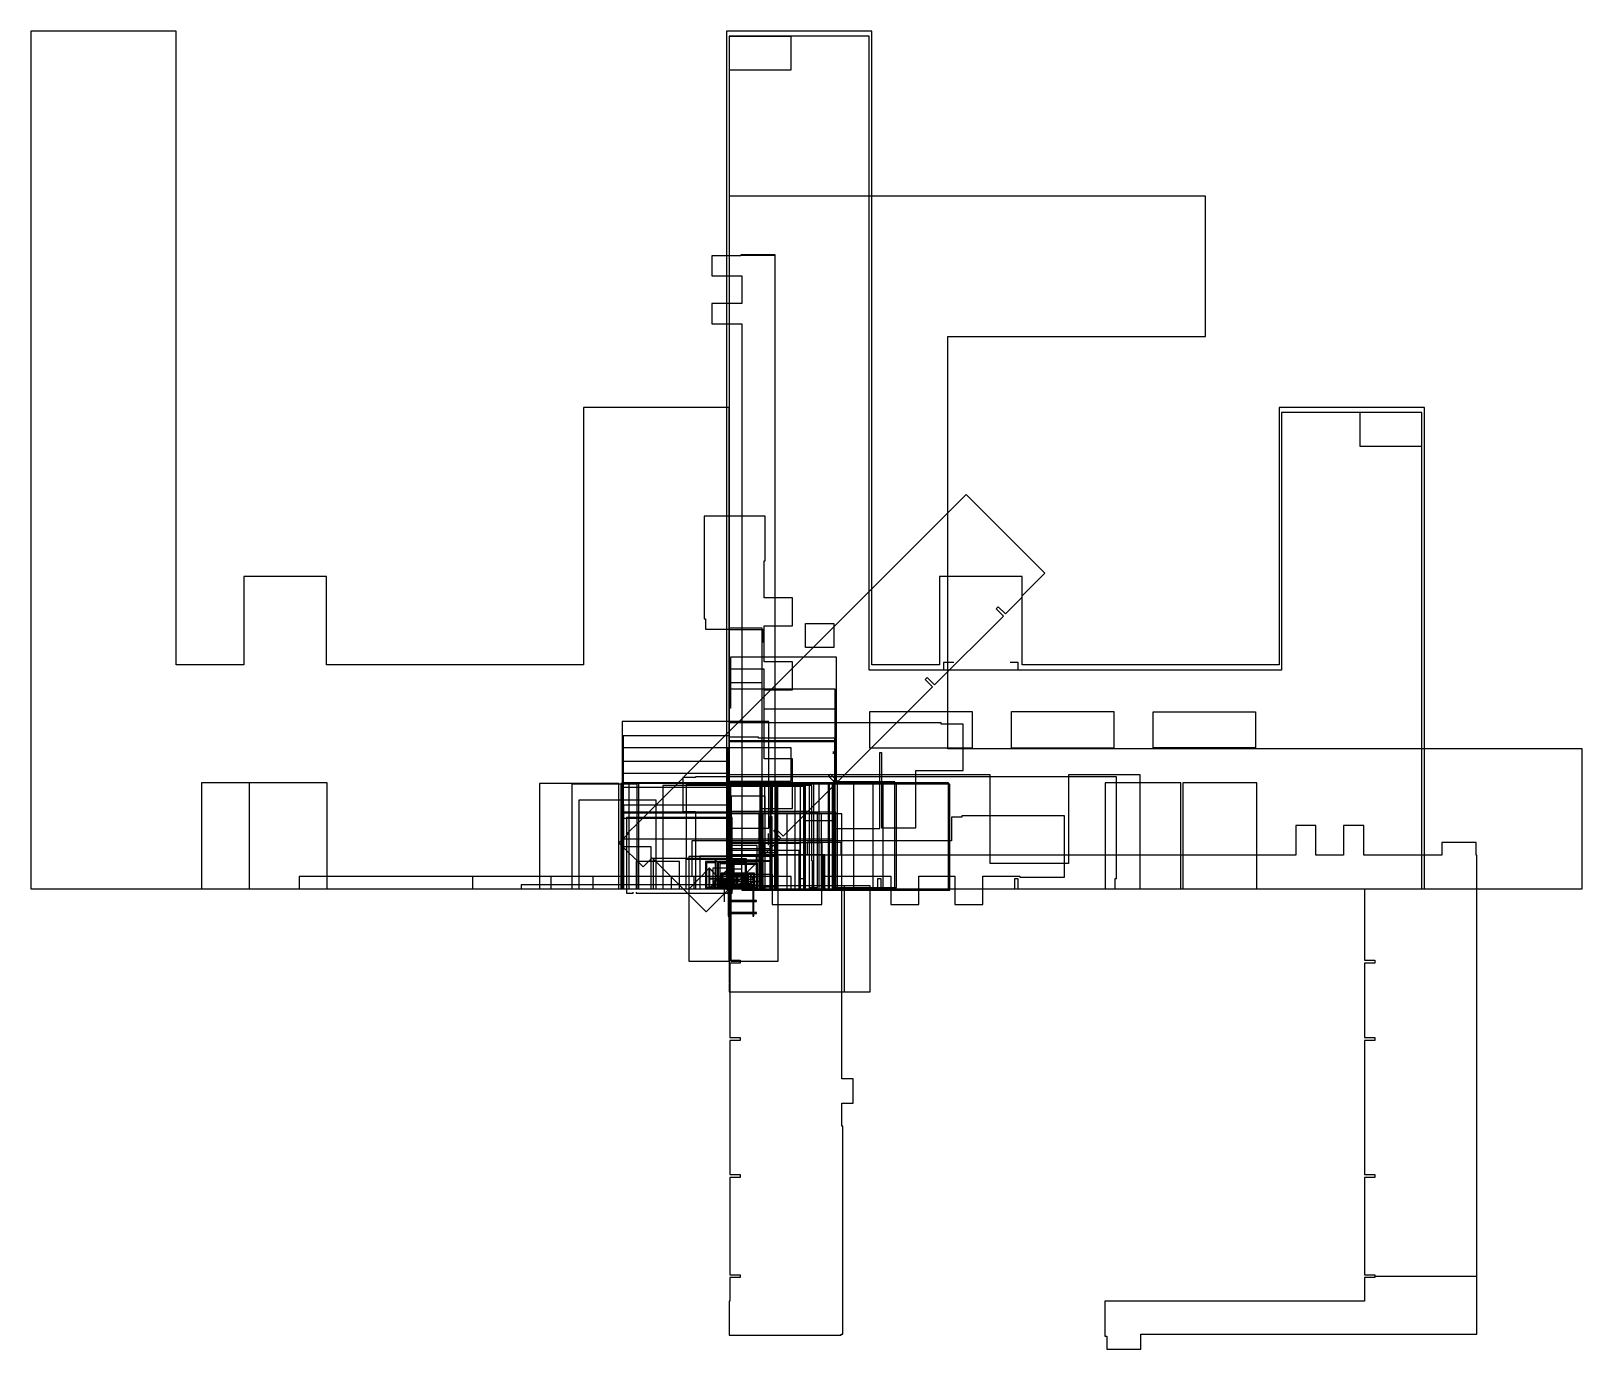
# Model space of a CAD drawing. Header units: metres. Extents: x -54 to 66, y -36 to 66.
import ezdxf

# ---------------------------------------------------------------- set-up
doc = ezdxf.new("R2010")
doc.units = ezdxf.units.M
for name, color, linetype in [('NIVEL_+0.000', 7, 'Continuous'), ('NIVEL_+4.370', 7, 'Continuous'), ('NIVEL_+8.170', 7, 'Continuous')]:
    doc.layers.add(name, color=color, linetype=linetype)

msp = doc.modelspace()

# ---------------------------------------------------------------- linework, layer by layer
at = {"layer": 'NIVEL_+0.000'}
for p, q in [((-42.82, 66.47), (-54.08, 66.47)), ((-54.08, 66.47), (-54.08, 0)), ((-42.82, 17.35), (-42.82, 66.47)), ((11.05, 66.47), (-0.2, 66.47)), ((-0.2, 66.47), (-0.2, 0)), ((11.05, 17.35), (11.05, 66.47)), ((10.85, 66.07), (0, 66.07)), ((0, 66.07), (0, 0)), ((0, 66.07), (0, 10.95)), ((0, 66.07), (0, 63.43)), ((10.85, 66.07), (4.79, 66.07)), ((10.85, 16.94), (10.85, 66.07)), ((36.91, 53.67), (0, 53.67)), ((0, 53.67), (0, 0)), ((36.91, 42.8), (36.91, 53.67)), ((0.91, 49.06), (-1.33, 49.06)), ((-1.33, 49.06), (-1.33, 47.49)), ((3.58, 49.13), (0.91, 49.13)), ((0.91, 49.13), (0.91, 49.06)), ((1.07, 49.08), (0.91, 49.08)), ((0.91, 49.08), (0.91, 49.06)), ((3.58, 49.08), (1.07, 49.08)), ((3.58, -0.1), (3.58, 49.13)), ((3.58, -0.1), (3.58, 49.08)), ((-1.33, 47.49), (0.98, 47.49)), ((0.98, 47.49), (0.98, 45.35)), ((0.98, 45.35), (-1.33, 45.35)), ((-1.33, 45.35), (-1.33, 43.79)), ((-1.33, 43.79), (0.57, 43.79)), ((0.57, 43.79), (0.63, 43.79)), ((0.63, 43.79), (0.98, 43.79)), ((0.98, 43.79), (0.98, 32.65)), ((0.98, 43.79), (0.98, 34.65)), ((16.94, 10.85), (16.94, 42.8)), ((16.94, 42.8), (36.91, 42.8)), ((0, 37.31), (-11.28, 37.31)), ((-11.28, 37.31), (-11.28, 17.35)), ((0, 0), (0, 37.31)), ((53.87, 37.31), (42.6, 37.31)), ((42.6, 37.31), (42.6, 17.35)), ((53.87, 0), (53.87, 37.31)), ((53.67, 36.91), (42.8, 36.91)), ((42.8, 36.91), (42.8, 16.94)), ((53.67, 36.91), (48.88, 36.91)), ((53.67, 0), (53.67, 36.91)), ((0.98, 34.65), (0.98, 28.65)), ((53.67, 0), (53.67, 34.27)), ((0.98, 32.65), (0.98, 26.65)), ((18.37, 30.56), (15.1, 27.29)), ((20.56, 28.37), (18.37, 30.56)), ((2.79, 28.88), (-1.94, 28.88)), ((-1.94, 28.88), (-1.94, 20.91)), ((2.79, 26.68), (2.79, 28.88)), ((0.98, 28.65), (0.98, 24.65)), ((24.37, 24.55), (20.56, 28.37)), ((0.98, 26.65), (0.98, 14.65)), ((2.79, 26.54), (2.79, 26.68)), ((2.79, 25.42), (2.79, 26.54)), ((15.1, 27.29), (10.41, 22.6)), ((2.72, 22.55), (2.72, 25.42)), ((2.72, 25.42), (2.79, 25.42)), ((-31.18, 24.21), (-37.58, 24.21)), ((-37.58, 24.21), (-37.58, 17.35)), ((-31.18, 17.35), (-31.18, 24.21)), ((0.98, 24.65), (0.98, 20.65)), ((22.69, 24.21), (16.29, 24.21)), ((16.29, 24.21), (16.29, 17.35)), ((22.69, 17.35), (22.69, 24.21)), ((22.74, 22.74), (24.46, 24.46)), ((24.46, 24.46), (24.37, 24.55)), ((4.92, 22.55), (2.72, 22.55)), ((4.92, 20.39), (4.92, 22.55)), ((10.41, 22.6), (6.45, 18.64)), ((20.68, 21.7), (20.84, 21.86)), ((21.25, 21.14), (20.68, 21.7)), ((20.84, 21.86), (21.41, 21.3)), ((21.41, 21.3), (22.7, 22.59)), ((22.7, 22.7), (22.74, 22.74)), ((22.7, 22.59), (22.7, 22.7)), ((-1.94, 20.91), (-1.83, 20.91)), ((-1.83, 20.91), (-1.83, 20.12)), ((0.98, 20.65), (0.98, 16.65)), ((15.92, 15.81), (21.25, 21.14)), ((-1.83, 20.12), (0, 20.12)), ((2.57, 20.19), (0, 20.19)), ((0, 20.19), (0, 0)), ((0, 20.12), (0, 0)), ((2.64, 20.07), (0, 20.07)), ((0, 20.07), (0, 0)), ((2.57, 17.65), (2.57, 20.19)), ((2.64, 19.14), (2.64, 20.07)), ((2.72, 17.58), (2.72, 20.39)), ((2.72, 20.39), (4.92, 20.39)), ((2.57, 15.18), (2.57, 19.14)), ((2.57, 19.14), (2.64, 19.14)), ((6.45, 18.64), (4.33, 16.52)), ((-37.58, 17.35), (-42.82, 17.35)), ((-11.28, 17.35), (-31.18, 17.35)), ((5.98, 17.95), (0.1, 17.95)), ((0.1, 17.95), (0.1, 16.44)), ((2.71, 17.03), (0.1, 17.03)), ((0.1, 17.03), (0.1, 14)), ((2.57, 11.35), (2.57, 17.65)), ((2.71, 13.93), (2.71, 17.03)), ((4.92, 17.58), (2.72, 17.58)), ((4.92, 15.42), (4.92, 17.58)), ((8.33, 17.95), (5.98, 17.95)), ((8.33, 17.09), (8.33, 17.95)), ((8.33, 8.42), (8.33, 17.09)), ((16.61, 16.94), (10.85, 16.94)), ((42.8, 16.94), (10.85, 16.94)), ((16.29, 17.35), (11.05, 17.35)), ((17.41, 17.54), (16.61, 17.54)), ((16.61, 17.54), (16.61, 16.94)), ((22.38, 17.54), (21.77, 17.54)), ((22.38, 16.94), (22.38, 17.54)), ((42.8, 16.94), (22.38, 16.94)), ((42.6, 17.35), (22.69, 17.35)), ((0.1, 16.44), (0, 16.44)), ((0, 16.44), (0, 0)), ((2.57, 15.96), (0, 15.96)), ((0, 15.96), (0, 0)), ((4.33, 16.52), (0.04, 12.22)), ((0.98, 16.65), (0.98, 10.65)), ((2.57, 0), (2.57, 15.96)), ((8.42, 8.31), (15.76, 15.65)), ((15.19, 16.21), (15.35, 16.37)), ((15.76, 15.65), (15.19, 16.21)), ((15.35, 16.37), (15.92, 15.81)), ((8.21, 15.47), (0, 15.47)), ((0, 15.47), (0, 0)), ((0.98, 14.65), (0.98, 8.65)), ((2.57, 12.44), (2.57, 15.18)), ((2.72, 14.51), (2.72, 15.42)), ((2.72, 15.42), (4.92, 15.42)), ((2.72, 14.32), (2.72, 14.51)), ((8.21, 8.35), (8.21, 15.47)), ((0.1, 14), (0, 14)), ((0, 14), (0, 0)), ((8.21, 13.93), (2.71, 13.93)), ((2.72, 10.08), (2.72, 14.32)), ((8.21, 0), (8.21, 13.93)), ((3.09, 12.96), (-8.28, 12.96)), ((-8.28, 12.96), (-8.28, 4.85)), ((0.04, 12.22), (-7.03, 5.15)), ((16.44, 12.85), (0, 12.85)), ((0, 12.85), (0, 4.73)), ((2.57, 9.16), (2.57, 12.44)), ((3.09, 4.69), (3.09, 12.96)), ((16.44, 12.75), (16.44, 12.85)), ((18.14, 12.75), (16.44, 12.75)), ((18.14, 9.18), (18.14, 12.75)), ((-0.07, 10.93), (-8.28, 10.93)), ((-8.28, 10.93), (-8.28, 0)), ((0, 11.86), (-8.21, 11.86)), ((-8.21, 11.86), (-8.21, 0)), ((-0.07, 0), (-0.07, 10.93)), ((0, 0), (0, 11.86)), ((2.28, 11.74), (0, 11.74)), ((0, 11.74), (0, 0)), ((8.21, 11.47), (0, 11.47)), ((0, 11.47), (0, 0)), ((8.26, 11.38), (0, 11.38)), ((0, 11.38), (0, 0)), ((2.28, 11.67), (2.28, 11.74)), ((8.18, 11.67), (2.28, 11.67)), ((2.57, 6.15), (2.57, 11.35)), ((8.18, 10.62), (8.18, 11.67)), ((8.21, 8.35), (8.21, 11.47)), ((8.26, 8.21), (8.26, 11.38)), ((66.07, 10.85), (16.94, 10.85)), ((66.07, 0), (66.07, 10.85)), ((-0.07, 9.86), (-8.28, 9.86)), ((-8.28, 9.86), (-8.28, 0)), ((-0.07, 0), (-0.07, 9.86)), ((0.98, 10.65), (0.98, 6.65)), ((4.92, 10.08), (2.72, 10.08)), ((4.92, 7.45), (4.92, 10.08)), ((8.04, 10.62), (8.18, 10.62)), ((8.18, 10.48), (8.04, 10.48)), ((8.18, 8.28), (8.18, 10.48)), ((11.67, 4.67), (11.67, 10.57)), ((11.67, 10.57), (11.81, 10.57)), ((11.81, 10.57), (11.81, 4.73)), ((-0.07, 8.93), (-8.28, 8.93)), ((-8.28, 8.93), (-8.28, 0)), ((-2.6, 8.63), (-3.58, 8.63)), ((-3.58, 8.63), (-3.58, 5.99)), ((0.6, 8.69), (-2.6, 8.69)), ((-2.6, 8.69), (-2.6, 8.63)), ((-0.07, 0), (-0.07, 8.93)), ((20.21, 8.83), (0, 8.83)), ((0, 8.83), (0, 0)), ((14.67, 8.69), (0.6, 8.69)), ((0.98, 8.65), (0.98, 2.64)), ((2.57, 6.15), (2.57, 9.16)), ((7.7, 8.72), (7.86, 8.88)), ((8.26, 8.16), (7.7, 8.72)), ((7.86, 8.88), (8.42, 8.31)), ((8.11, 8.28), (8.11, 8.42)), ((8.11, 8.42), (8.33, 8.42)), ((14.47, 4.73), (14.47, 9.18)), ((14.47, 9.18), (18.14, 9.18)), ((17.77, 8.69), (14.67, 8.69)), ((22.97, 8.69), (17.77, 8.69)), ((20.21, 1.96), (20.21, 8.83)), ((30.01, 8.69), (22.97, 8.69)), ((31.85, 8.83), (26.3, 8.83)), ((26.3, 8.83), (26.3, 1.96)), ((30.01, 0.8), (30.01, 8.69)), ((31.85, 0), (31.85, 8.83)), ((-37.14, 8.21), (-40.88, 8.21)), ((-40.88, 8.21), (-40.88, 0)), ((-31.14, 8.21), (-40.88, 8.21)), ((-37.14, 0), (-37.14, 8.21)), ((-31.14, 0), (-31.14, 8.21)), ((-8.53, 8.16), (-14.69, 8.16)), ((-14.69, 8.16), (-14.69, 0)), ((-7.11, 8.11), (-12.17, 8.11)), ((-12.17, 8.11), (-12.17, 0)), ((-8.53, 0), (-8.53, 8.16)), ((-0.1, 8.16), (-8.39, 8.16)), ((-8.39, 8.16), (-8.39, 0)), ((-0.07, 7.86), (-8.28, 7.86)), ((-8.28, 7.86), (-8.28, 0)), ((3.25, 8.21), (-8.23, 8.21)), ((-8.23, 8.21), (-8.23, 0)), ((7.69, 8.21), (-7.78, 8.21)), ((-7.78, 8.21), (-7.78, 0)), ((-7.11, 0), (-7.11, 8.11)), ((2.46, 8.21), (-7.02, 8.21)), ((-7.02, 8.21), (-7.02, 0)), ((-0.07, 8.01), (-5.13, 8.01)), ((-5.13, 8.01), (-5.13, 0)), ((2.4, 8.11), (-3.32, 8.11)), ((-3.32, 8.11), (-3.32, 2.31)), ((-0.1, 2.35), (-0.1, 8.16)), ((3.66, 8.21), (-0.08, 8.21)), ((-0.08, 8.21), (-0.08, 0)), ((3.78, 8.21), (-0.08, 8.21)), ((-0.08, 8.21), (-0.08, 8.07)), ((9.66, 8.21), (-0.08, 8.21)), ((7.78, 8.21), (-0.08, 8.21)), ((5.78, 8.21), (-0.08, 8.21)), ((-0.08, 8.07), (-0.08, 7.85)), ((-0.08, 7.85), (-0.08, 0.75)), ((-0.07, 0), (-0.07, 8.01)), ((-0.07, 0), (-0.07, 7.86)), ((5.93, 8.21), (0.07, 8.21)), ((0.07, 8.21), (0.07, 0)), ((11.93, 8.21), (0.07, 8.21)), ((6.23, 8.16), (0.07, 8.16)), ((0.07, 8.16), (0.07, 0)), ((5.13, 8.11), (0.07, 8.11)), ((0.07, 8.11), (0.07, 0)), ((6.97, 8.11), (0.07, 8.11)), ((5.53, 8.11), (0.07, 8.11)), ((6.56, 8.11), (0.07, 8.11)), ((4.17, 8.01), (0.07, 8.01)), ((0.07, 8.01), (0.07, 5.88)), ((5.84, 8.21), (0.1, 8.21)), ((0.1, 8.21), (0.1, 0.85)), ((5.91, 7.93), (0.1, 7.93)), ((0.1, 7.93), (0.1, 4.93)), ((2.4, 0.85), (2.4, 8.11)), ((2.46, 0), (2.46, 8.21)), ((8, 8.16), (2.74, 8.16)), ((2.74, 8.16), (2.74, 5.81)), ((17.1, 8.11), (3.17, 8.11)), ((3.17, 8.11), (3.17, 2.61)), ((3.25, 0), (3.25, 8.21)), ((8.39, 8.16), (3.33, 8.16)), ((3.33, 8.16), (3.33, 5.81)), ((3.66, 7.37), (3.66, 8.21)), ((3.66, 0), (3.66, 7.37)), ((6.4, 8.01), (3.74, 8.01)), ((3.74, 8.01), (3.74, 5.88)), ((3.78, 0), (3.78, 8.21)), ((4.17, 7.93), (4.17, 8.01)), ((4.18, 4.08), (8.26, 8.16)), ((5.13, 8.01), (4.36, 8.01)), ((4.36, 8.01), (4.36, 7.93)), ((4.92, 6.22), (4.92, 7.45)), ((5.13, 2.68), (5.13, 8.11)), ((5.13, 5.88), (5.13, 8.01)), ((5.53, 2.48), (5.53, 8.11)), ((5.78, 0), (5.78, 8.21)), ((5.84, 0), (5.84, 8.21)), ((5.91, 5.26), (5.91, 7.93)), ((5.93, 0), (5.93, 8.21)), ((6.23, 5.88), (6.23, 8.16)), ((6.4, 2.18), (6.4, 8.01)), ((6.56, 0), (6.56, 8.11)), ((6.97, 0), (6.97, 8.11)), ((7.69, 0), (7.69, 8.21)), ((7.78, 0), (7.78, 8.21)), ((8, -0.1), (8, 8.16)), ((8.11, 5.71), (8.11, 8.28)), ((12.85, 8.28), (8.18, 8.28)), ((8.21, 7.37), (8.21, 8.35)), ((8.21, 0), (8.21, 7.37)), ((12.96, 8.21), (8.26, 8.21)), ((8.39, 0), (8.39, 8.16)), ((9.66, 7.37), (9.66, 8.21)), ((9.66, 0), (9.66, 7.37)), ((17, 8.21), (11.14, 8.21)), ((11.14, 8.21), (11.14, 0)), ((11.93, 0), (11.93, 8.21)), ((12.85, 0.1), (12.85, 8.28)), ((12.96, 0.1), (12.96, 8.21)), ((17, 0), (17, 8.21)), ((17.1, -0.1), (17.1, 8.11)), ((35, 8.21), (29.14, 8.21)), ((29.14, 8.21), (29.14, 0)), ((35, 0), (35, 8.21)), ((40.88, 8.21), (35.14, 8.21)), ((35.14, 8.21), (35.14, 0)), ((40.88, 0), (40.88, 8.21)), ((-5.65, 6.86), (-11.65, 6.86)), ((-11.65, 6.86), (-11.65, 0)), ((-0.07, 6.49), (-8.18, 6.49)), ((-8.18, 6.49), (-8.18, 0)), ((-5.65, 0), (-5.65, 6.86)), ((-0.07, 0), (-0.07, 6.49)), ((2.79, 7.17), (0.15, 7.17)), ((0.15, 7.17), (0.15, 0)), ((0.98, 6.65), (0.98, 2.64)), ((2.57, 3.49), (2.57, 6.22)), ((2.57, 6.22), (4.92, 6.22)), ((2.57, 3.49), (2.57, 6.15)), ((2.79, 5.88), (2.79, 7.17)), ((-0.07, 5.93), (-8.28, 5.93)), ((-8.28, 5.93), (-8.28, 0)), ((-0.07, 5.86), (-8.28, 5.86)), ((-8.28, 5.86), (-8.28, 0)), ((-8.28, 4.85), (-8.18, 4.85)), ((-0.07, 5.46), (-8.18, 5.46)), ((-8.18, 5.46), (-8.18, 0)), ((-8.18, 4.85), (-8.18, 0)), ((0.25, 5.52), (-7.96, 5.52)), ((-7.96, 5.52), (-7.96, -0.34)), ((-7.03, 5.15), (-7.88, 4.31)), ((-3.58, 5.99), (-2.6, 5.99)), ((-2.6, 5.99), (-2.6, 3.39)), ((-0.07, 0), (-0.07, 5.93)), ((-0.07, 0), (-0.07, 5.86)), ((-0.07, 0), (-0.07, 5.46)), ((6.26, 5.99), (0, 5.99)), ((0, 5.99), (0, 0)), ((0.1, 4.93), (0, 4.93)), ((0, 4.93), (0, 0)), ((8.28, 5.93), (0.07, 5.93)), ((0.07, 5.93), (0.07, 0)), ((0.07, 5.88), (0.07, 0)), ((2.63, 5.81), (0.07, 5.81)), ((0.07, 5.81), (0.07, 0)), ((2.74, 5.81), (0.07, 5.81)), ((2.33, 5.8), (0.07, 5.8)), ((0.07, 5.8), (0.07, 0)), ((1.7, 5.8), (0.07, 5.8)), ((0.7, 5.8), (0.07, 5.8)), ((0.6, 5.81), (0.1, 5.81)), ((0.1, 5.81), (0.1, 0)), ((0.25, -0.34), (0.25, 5.52)), ((3.26, 5.81), (0.6, 5.81)), ((3.33, 5.81), (0.6, 5.81)), ((2.33, 5.8), (0.7, 5.8)), ((2.43, 5.8), (1.7, 5.8)), ((2.33, 0), (2.33, 5.8)), ((2.33, 0.58), (2.33, 5.8)), ((2.43, 0), (2.43, 5.8)), ((2.63, 0), (2.63, 5.81)), ((7.16, 5.81), (2.77, 5.81)), ((2.77, 5.81), (2.77, 0)), ((2.79, 2.6), (2.79, 5.88)), ((3.17, 0), (3.17, 5.6)), ((3.17, 5.6), (3.31, 5.6)), ((4.49, 5.81), (3.26, 5.81)), ((3.31, 5.6), (3.31, 0)), ((3.74, 5.88), (3.74, 3.56)), ((4.49, 0), (4.49, 5.81)), ((5.13, 3.63), (5.13, 5.88)), ((8.72, 5.8), (5.47, 5.8)), ((5.47, 5.8), (5.47, 0)), ((8.26, 5.26), (5.91, 5.26)), ((6.23, 0), (6.23, 5.88)), ((6.26, 5.88), (6.26, 5.99)), ((6.86, 5.88), (6.26, 5.88)), ((6.86, 0.11), (6.86, 5.88)), ((7.16, 0), (7.16, 5.81)), ((8.11, 0), (8.11, 5.71)), ((8.26, 0), (8.26, 5.26)), ((8.28, 0), (8.28, 5.93)), ((8.72, 0), (8.72, 5.8)), ((18.02, 5.54), (17.22, 5.54)), ((17.22, 5.54), (17.22, 3.71)), ((25.99, 5.65), (18.02, 5.65)), ((18.02, 5.65), (18.02, 5.54)), ((25.99, 0.91), (25.99, 5.65)), ((45.45, 4.91), (43.89, 4.91)), ((43.89, 4.91), (43.89, 2.6)), ((45.45, 2.6), (45.45, 4.91)), ((49.16, 4.91), (47.59, 4.91)), ((47.59, 4.91), (47.59, 2.6)), ((49.16, 2.6), (49.16, 4.91)), ((-7.83, 4.27), (-8.53, 3.57)), ((-0.07, 3.86), (-8.28, 3.86)), ((-8.28, 3.86), (-8.28, 0)), ((-7.88, 4.31), (-7.83, 4.27)), ((17.22, 3.71), (-2.89, 3.71)), ((-2.89, 3.71), (-2.89, 0.98)), ((-0.07, 0), (-0.07, 4.69)), ((-0.07, 4.69), (3.09, 4.69)), ((-0.07, 0), (-0.07, 3.86)), ((0, 4.73), (0.1, 4.73)), ((8.28, 3.86), (0.07, 3.86)), ((0.07, 3.86), (0.07, 0)), ((0.1, 4.73), (0.1, 0)), ((0.11, 0), (4.02, 3.92)), ((3.03, 4.29), (3.03, 3.38)), ((3.46, 4.48), (3.62, 4.64)), ((4.02, 3.92), (3.46, 4.48)), ((3.62, 4.64), (4.18, 4.08)), ((5.13, 0), (5.13, 3.63)), ((8.28, 0), (8.28, 4.67)), ((8.28, 4.67), (11.67, 4.67)), ((8.28, 0), (8.28, 3.86)), ((11.81, 4.73), (14.47, 4.73)), ((-8.53, 3.57), (-6.66, 1.7)), ((-6.03, 3.25), (-8.21, 3.25)), ((-8.21, 3.25), (-8.21, 0)), ((-6.03, 0), (-6.03, 3.25)), ((3.8, 2.51), (-3.11, 2.51)), ((-3.11, 2.51), (-3.11, -5.6)), ((-2.6, 3.39), (-2.6, 0)), ((-0.07, 2.52), (-2.28, 2.52)), ((-2.28, 2.52), (-2.28, 0)), ((-0.07, 0), (-0.07, 2.52)), ((7.27, 2.64), (0, 2.64)), ((0, 2.64), (0, 0)), ((0.98, 2.64), (0, 2.64)), ((7.37, 2.64), (0, 2.64)), ((3.44, 2.6), (0, 2.6)), ((0, 2.6), (0, 0)), ((0.1, 2.6), (0, 2.6)), ((0.3, 3.56), (0.07, 3.56)), ((0.07, 3.56), (0.07, 0)), ((3.5, 3.56), (0.07, 3.56)), ((2.6, 3.52), (0.07, 3.52)), ((0.07, 3.52), (0.07, 0)), ((2.18, 3.36), (0.07, 3.36)), ((0.07, 3.36), (0.07, 2.23)), ((3.21, 3.09), (0.07, 3.09)), ((0.07, 3.09), (0.07, 0.5)), ((5.43, 2.96), (0.07, 2.96)), ((0.07, 2.96), (0.07, 0)), ((3.17, 2.61), (0.07, 2.61)), ((0.07, 2.61), (0.07, 0)), ((2.13, 2.53), (0.07, 2.53)), ((0.07, 2.53), (0.07, 1.4)), ((2.74, 3.58), (0.1, 3.58)), ((0.1, 3.58), (0.1, 2.6)), ((7.42, 2.64), (0.15, 2.64)), ((0.15, 2.64), (0.15, 0)), ((3.74, 3.56), (0.3, 3.56)), ((5.51, 3.52), (0.95, 3.52)), ((0.95, 3.52), (0.95, 1.52)), ((2.13, 0), (2.13, 2.53)), ((2.18, 0), (2.18, 3.36)), ((2.57, 2.79), (2.57, 3.49)), ((3.71, 2.79), (2.57, 2.79)), ((2.6, 0), (2.6, 3.52)), ((2.74, 2.6), (2.74, 3.58)), ((43.89, 2.6), (2.74, 2.6)), ((2.79, 0), (2.79, 2.6)), ((3.21, 0), (3.21, 3.09)), ((6.04, 2.6), (3.44, 2.6)), ((3.53, 3.56), (3.5, 3.56)), ((3.53, 0), (3.53, 3.56)), ((3.71, 0.15), (3.71, 2.79)), ((7.2, 3.56), (3.74, 3.56)), ((3.74, 3.56), (3.74, 0)), ((3.8, -5.6), (3.8, 2.51)), ((5.13, 0), (5.13, 2.68)), ((5.43, 0), (5.43, 2.96)), ((5.51, 0), (5.51, 3.52)), ((5.53, 0), (5.53, 2.48)), ((8.68, 3.58), (6.04, 3.58)), ((6.04, 3.58), (6.04, 2.6)), ((7.2, 0), (7.2, 3.56)), ((7.27, 0), (7.27, 2.64)), ((7.37, 0), (7.37, 2.64)), ((7.42, 0), (7.42, 2.64)), ((8.68, 2.6), (8.68, 3.58)), ((8.74, 2.6), (8.68, 2.6)), ((8.74, -4.6), (8.74, 2.6)), ((47.59, 2.6), (45.45, 2.6)), ((55.22, 2.6), (49.16, 2.6)), ((57.86, 3.58), (55.22, 3.58)), ((55.22, 3.58), (55.22, 2.6)), ((57.86, 2.6), (57.86, 3.58)), ((57.92, 2.6), (57.86, 2.6)), ((57.92, -34.52), (57.92, 2.6)), ((57.92, -30.01), (57.92, 2.6)), ((-3.84, 2.11), (-7.2, 2.11)), ((-7.2, 2.11), (-7.2, 0)), ((-6.66, 1.7), (-5.97, 2.4)), ((-5.97, 2.4), (-4.13, 0.56)), ((-0.07, 2.36), (-5.87, 2.36)), ((-5.87, 2.36), (-5.87, 0)), ((-3.84, 0), (-3.84, 2.11)), ((-3.33, 0), (-3.33, 2.35)), ((-3.33, 2.35), (-0.1, 2.35)), ((-3.32, 2.31), (0.07, 2.31)), ((-1.55, 1.6), (-3.1, 0)), ((0, 2.13), (-1.83, 2.13)), ((-1.83, 2.13), (-1.83, 0)), ((-1.73, 0.1), (-1.73, 2.03)), ((-1.73, 2.03), (-1.02, 2.03)), ((-0.01, 1.6), (-1.56, 0)), ((-1.55, 1.6), (-1.56, 1.6)), ((-1.56, 1.6), (-1.56, 0)), ((-0.01, 1.6), (-1.56, 0)), ((-1.55, 1.6), (-1.56, 1.6)), ((-1.56, 1.6), (-1.56, 0)), ((-1.53, 1.59), (-1.56, 1.59)), ((-1.56, 1.59), (-1.56, 0)), ((-1.53, 1.59), (-1.56, 1.59)), ((-1.56, 1.59), (-1.56, 0)), ((0, 0), (-1.55, 1.6)), ((0, 0), (-1.53, 1.59)), ((0, 0), (-1.53, 1.58)), ((-1.53, 1.58), (-1.53, 0)), ((0, 0), (-1.53, 1.58)), ((-1.53, 1.58), (-1.53, 0)), ((0, 1.6), (-1.27, 1.6)), ((-1.27, 1.6), (-1.27, 0)), ((0, 1.59), (-1.27, 1.59)), ((-1.27, 1.59), (-1.27, 0)), ((0, 1.59), (-1.27, 1.59)), ((-0.99, 2.21), (-1.07, 2.21)), ((-1.07, 2.21), (-1.07, 0)), ((-1.02, 2.03), (-1.02, 0.1)), ((-0.99, 0.08), (-0.99, 2.21)), ((0, 2.13), (-0.91, 2.13)), ((-0.91, 2.13), (-0.91, 0)), ((0, 2.13), (-0.91, 2.13)), ((-0.91, 2.13), (-0.91, 0)), ((-0.81, 0.1), (-0.81, 2.03)), ((-0.81, 2.03), (-0.1, 2.03)), ((0, 1.93), (-0.71, 1.93)), ((-0.71, 1.93), (-0.71, 0)), ((0, 1.22), (-0.61, 1.22)), ((-0.61, 1.22), (-0.61, 0)), ((-0.1, 2.03), (-0.1, 0.1)), ((0, 2.21), (-0.08, 2.21)), ((-0.08, 2.21), (-0.08, 0.08)), ((-0.07, 0), (-0.07, 2.36)), ((2.47, 2.21), (-0.06, 2.21)), ((-0.06, 2.21), (-0.06, 0)), ((3.23, 2.18), (-0.02, 2.18)), ((-0.02, 2.18), (-0.02, 0)), ((0, 1.6), (-0.01, 1.6)), ((0, 1.6), (-0.01, 1.6)), ((0, 0), (0, 2.21)), ((0, 0), (0, 2.13)), ((0, 0), (0, 2.13)), ((2.21, 1.98), (0, 1.98)), ((0, 1.98), (0, 1.91)), ((0, 0), (0, 1.93)), ((0, 1.91), (2.13, 1.91)), ((0, 0), (0, 1.6)), ((0, 1.58), (0, 1.59)), ((0, 1.58), (0, 1.59)), ((0, 0), (0, 1.58)), ((0, 0), (0, 1.58)), ((0, 0), (0, 1.22)), ((1.34, 2.32), (0.02, 2.32)), ((0.02, 2.32), (0.02, 2.11)), ((0.4, 2.32), (0.02, 2.32)), ((1.27, 2.32), (0.02, 2.32)), ((1.29, 2.32), (0.02, 2.32)), ((0.02, 2.11), (0.02, 0)), ((0.31, 2.08), (0.02, 2.08)), ((0.02, 2.08), (0.02, 0)), ((1.27, 2.08), (0.02, 2.08)), ((1.16, 1.21), (0.02, 1.21)), ((1.06, 1.21), (0.02, 1.21)), ((1.29, 1.21), (0.02, 1.21)), ((1.91, 1.21), (0.02, 1.21)), ((0.02, 1.21), (0.02, 0.87)), ((0.97, 1.21), (0.02, 1.21)), ((1.08, 1.21), (0.02, 1.21)), ((1.97, 1.21), (0.02, 1.21)), ((0.02, 1.21), (0.02, 0)), ((0.67, 1.21), (0.02, 1.21)), ((1.49, 1.21), (0.02, 1.21)), ((1.39, 1.21), (0.02, 1.21)), ((0.98, 2.32), (0.02, 2.32)), ((0.02, 2.32), (0.02, 0)), ((0.1, 2.13), (0.02, 2.13)), ((0.02, 2.13), (0.02, 1.26)), ((0.1, 2.08), (0.02, 2.08)), ((0.02, 2.08), (0.02, 1.21)), ((0.02, 1.26), (0.02, 0)), ((0.55, 1.21), (0.02, 1.21)), ((1.49, 1.21), (0.02, 1.21)), ((0.59, 1.21), (0.02, 1.21)), ((1.34, 2.32), (0.05, 2.32)), ((0.05, 2.32), (0.05, 2.11)), ((0.05, 2.11), (0.05, 0)), ((0.33, 2.08), (0.05, 2.08)), ((0.05, 2.08), (0.05, 0)), ((0.97, 1.21), (0.05, 1.21)), ((1.97, 1.21), (0.05, 1.21)), ((0.05, 1.21), (0.05, 0.87)), ((1.68, 1.21), (0.05, 1.21)), ((0.05, 1.21), (0.05, 0)), ((0.07, 2.31), (0.07, 0)), ((0.07, 2.23), (0.07, 0)), ((2.59, 2.21), (0.07, 2.21)), ((0.07, 2.21), (0.07, 0)), ((3.3, 2.11), (0.07, 2.11)), ((0.07, 2.11), (0.07, 0)), ((1.07, 2.11), (0.07, 2.11)), ((0.95, 1.52), (0.07, 1.52)), ((0.07, 1.52), (0.07, 0)), ((0.07, 1.4), (0.07, 1)), ((0.1, 1.26), (0.1, 2.13)), ((0.1, 1.21), (0.1, 2.08)), ((0.1, 0), (0.1, 1.26)), ((0.1, 0), (0.1, 1.21)), ((1.97, 1.21), (0.15, 1.21)), ((0.15, 1.21), (0.15, 0)), ((0.31, 0), (0.31, 2.08)), ((0.33, 0), (0.33, 2.08)), ((0.4, 2.11), (0.4, 2.32)), ((0.4, 0), (0.4, 2.11)), ((0.55, 0), (0.55, 1.21)), ((0.59, 0), (0.59, 1.21)), ((0.67, 0), (0.67, 1.21)), ((0.97, 0), (0.97, 1.21)), ((0.97, 0), (0.97, 1.21)), ((0.98, 0), (0.98, 2.32)), ((1.06, 0), (1.06, 1.21)), ((3.3, 2.11), (1.07, 2.11)), ((1.08, 0), (1.08, 1.21)), ((1.16, 0), (1.16, 1.21)), ((1.27, 2.11), (1.27, 2.32)), ((1.27, 0), (1.27, 2.11)), ((1.27, 0), (1.27, 2.08)), ((1.29, 2.11), (1.29, 2.32)), ((1.29, 0), (1.29, 2.11)), ((1.29, 0), (1.29, 1.21)), ((1.34, 2.11), (1.34, 2.32)), ((1.34, 0), (1.34, 2.11)), ((1.39, 0), (1.39, 1.21)), ((1.49, 0), (1.49, 1.21)), ((1.49, 0), (1.49, 1.21)), ((1.68, 0), (1.68, 1.21)), ((1.91, 0.87), (1.91, 1.21)), ((1.97, 0.87), (1.97, 1.21)), ((1.97, 0), (1.97, 1.21)), ((2.13, 1.91), (2.13, 0.08)), ((2.21, 0), (2.21, 1.98)), ((2.47, 0), (2.47, 2.21)), ((2.59, 0), (2.59, 2.21)), ((3.23, 0), (3.23, 2.18)), ((3.3, 0), (3.3, 2.11)), ((6.47, 2.18), (6.4, 2.18)), ((6.47, -0.1), (6.47, 2.18)), ((26.3, 1.96), (20.21, 1.96)), ((-54.08, 0), (0, 0)), ((-40.88, 0), (-37.14, 0)), ((-40.88, 0), (-31.14, 0)), ((4.8, 0.95), (-33.3, 0.95)), ((-33.3, 0.95), (-33.3, 0)), ((-33.3, 0), (4.8, 0)), ((-13.79, 0.95), (-19.89, 0.95)), ((-19.89, 0.95), (-19.89, 0)), ((2.21, 0.95), (-19.89, 0.95)), ((-19.89, 0), (-13.79, 0)), ((-19.89, 0), (2.21, 0)), ((0, 0.3), (-16.11, 0.3)), ((-16.11, 0.3), (-16.11, 0)), ((-16.11, 0), (0, 0)), ((-14.69, 0), (-8.53, 0)), ((-13.79, 0), (-13.79, 0.95)), ((-12.17, 0), (-7.11, 0)), ((-11.65, 0), (-5.65, 0)), ((-4.46, 0.95), (-10.56, 0.95)), ((-10.56, 0.95), (-10.56, 0)), ((-8.39, 0), (-3.33, 0)), ((-8.23, 0), (0, 0)), ((-8.21, 0), (-6.03, 0)), ((-8.21, 0), (0, 0)), ((-7.78, 0), (0, 0)), ((-7.02, 0), (0, 0)), ((-4.46, 0), (-4.46, 0.95)), ((-4.13, 0.56), (-1.78, -1.78)), ((-3.1, 0), (0, 0)), ((-2.89, 0.98), (-2.74, 0.98)), ((-2.74, 0.98), (-2.74, 0)), ((-2.6, 0), (0, 0)), ((-1.83, 0), (0, 0)), ((-1.83, 0), (0, 0)), ((0, 0), (-1.83, 0)), ((-1.83, 0), (-1.83, 0)), ((-1.02, 0.1), (-1.73, 0.1)), ((0, 0.8), (-1.56, 0.8)), ((-1.56, 0.8), (-1.56, 0)), ((-1.56, 0), (0, 0)), ((-1.56, 0), (0, 0)), ((-1.56, 0), (0, 0)), ((-1.53, 0), (0, 0)), ((-1.53, 0), (0, 0)), ((0, 0.76), (-1.52, 0.76)), ((-1.52, 0.76), (-1.52, 0)), ((-1.27, 0), (0, 0)), ((0, 0.05), (-1.14, 0.05)), ((-1.14, 0.05), (-1.14, 0)), ((-1.14, 0), (0, 0)), ((-1.12, 0), (-1.12, 0.64)), ((-1.12, 0.64), (-0.41, 0.64)), ((-1.07, 0), (0, 0)), ((-0.08, 0.08), (-0.99, 0.08)), ((0, 0.01), (-0.91, 0.01)), ((-0.91, 0.01), (-0.91, 0)), ((-0.91, 0), (0, 0)), ((-0.91, 0), (0, 0)), ((-0.91, 0), (0, 0)), ((-0.1, 0.1), (-0.81, 0.1)), ((-0.77, 0.13), (-0.77, 0.1)), ((-0.77, 0.1), (-0.75, 0)), ((0, 0.76), (-0.76, 0.76)), ((-0.76, 0.76), (-0.76, 0)), ((-0.76, 0), (0, 0)), ((-0.74, 0.03), (-0.74, 0.74)), ((-0.74, 0.74), (-0.03, 0.74)), ((-0.03, 0.03), (-0.74, 0.03)), ((-0.66, 0.71), (-0.71, 0.71)), ((-0.71, 0.71), (-0.71, 0.66)), ((0, 0.71), (-0.71, 0.71)), ((-0.71, 0.71), (-0.71, 0)), ((-0.71, 0.66), (-0.66, 0.66)), ((-0.66, 0.05), (-0.71, 0.05)), ((-0.71, 0.05), (-0.71, 0)), ((-0.71, 0), (0, 0)), ((-0.71, 0), (-0.66, 0)), ((0.08, 0.2), (-0.7, 0.2)), ((-0.67, 0.66), (-0.67, 0.67)), ((-0.67, 0.67), (-0.65, 0.67)), ((-0.67, 0.67), (-0.65, 0.67)), ((-0.65, 0.67), (-0.67, 0.67)), ((-0.67, 0.67), (-0.67, 0.67)), ((-0.65, 0.66), (-0.67, 0.66)), ((-0.66, 0.66), (-0.66, 0.71)), ((-0.66, 0.05), (-0.66, 0.66)), ((-0.66, 0.66), (-0.05, 0.66)), ((-0.66, 0), (-0.66, 0.05)), ((-0.05, 0.05), (-0.66, 0.05)), ((-0.65, 0.67), (-0.65, 0.66)), ((-0.65, 0.67), (-0.65, 0.67)), ((-0.61, 0), (0, 0)), ((-0.59, 0.02), (-0.59, 1.2)), ((-0.59, 1.2), (-0.02, 1.2)), ((-0.02, 0.02), (-0.59, 0.02)), ((-0.58, 0.03), (-0.58, 1.19)), ((-0.58, 1.19), (-0.03, 1.19)), ((-0.03, 0.03), (-0.58, 0.03)), ((0, 1.18), (-0.57, 1.18)), ((-0.57, 1.18), (-0.57, 0)), ((-0.57, 0), (0, 0)), ((-0.55, 0.66), (-0.55, 0.67)), ((-0.55, 0.67), (-0.53, 0.67)), ((-0.55, 0.67), (-0.53, 0.67)), ((-0.53, 0.67), (-0.55, 0.67)), ((-0.55, 0.67), (-0.55, 0.67)), ((-0.53, 0.66), (-0.55, 0.66)), ((-0.53, 0.04), (-0.53, 1.14)), ((-0.53, 1.14), (-0.04, 1.14)), ((-0.53, 0.67), (-0.53, 0.66)), ((-0.53, 0.67), (-0.53, 0.67)), ((-0.04, 0.04), (-0.53, 0.04)), ((0, 1.09), (-0.48, 1.09)), ((-0.48, 1.09), (-0.48, 0)), ((0, 0.48), (-0.48, 0.48)), ((-0.48, 0.48), (-0.48, 0)), ((-0.48, 0), (0, 0)), ((-0.48, 0), (0, 0)), ((-0.46, 0.47), (-0.45, 0.48)), ((-0.43, 0.46), (-0.46, 0.47)), ((-0.45, 0.48), (-0.43, 0.46)), ((-0.44, 0.28), (-0.43, 0.28)), ((-0.43, 0.66), (-0.43, 0.67)), ((-0.43, 0.67), (-0.41, 0.67)), ((-0.41, 0.66), (-0.43, 0.66)), ((-0.43, 0.28), (-0.43, 0.46)), ((-0.43, 0.46), (-0.43, 0.28)), ((-0.41, 0.67), (-0.41, 0.66)), ((-0.41, 0.64), (-0.41, 0)), ((-0.36, 0.41), (-0.41, 0.41)), ((-0.41, 0.41), (-0.41, 0.36)), ((-0.41, 0.37), (-0.41, 0.03)), ((-0.41, 0.36), (-0.36, 0.36)), ((-0.41, 0.25), (-0.41, 0.03)), ((-0.36, 0.05), (-0.41, 0.05)), ((-0.41, 0.05), (-0.41, 0)), ((-0.41, 0), (-0.36, 0)), ((-0.41, 0), (0, 0)), ((0, 0.39), (-0.38, 0.39)), ((0, 0.28), (-0.38, 0.28)), ((-0.38, 0), (0, 0)), ((0, 0.53), (-0.37, 0.53)), ((-0.37, 0.53), (-0.37, 0.36)), ((-0.37, 0.36), (0, 0.36)), ((0, 0.34), (-0.37, 0.34)), ((-0.37, 0.34), (-0.37, 0.24)), ((-0.37, 0.24), (0, 0.24)), ((0, 0.22), (-0.37, 0.22)), ((-0.37, 0.22), (-0.37, 0.12)), ((-0.37, 0.12), (0, 0.12)), ((0, 0.1), (-0.37, 0.1)), ((-0.37, 0.1), (-0.37, 0)), ((-0.37, 0.04), (-0.37, -1)), ((-0.37, 0), (0, 0)), ((-0.36, 0.36), (-0.36, 0.41)), ((-0.36, 0.2), (-0.36, 0.05)), ((-0.36, 0), (-0.36, 0.05)), ((0, 0.31), (-0.31, 0.31)), ((-0.31, 0.31), (-0.31, 0.29)), ((-0.31, 0.29), (-0.16, 0.29)), ((-0.31, 0.29), (-0.17, 0.29)), ((-0.16, 0.02), (-0.31, 0.02)), ((-0.31, 0.02), (-0.31, 0)), ((-0.17, 0.02), (-0.31, 0.02)), ((-0.31, 0), (0, 0)), ((-0.3, 0.66), (-0.3, 0.67)), ((-0.3, 0.67), (-0.29, 0.67)), ((-0.29, 0.66), (-0.3, 0.66)), ((-0.05, 0.25), (-0.3, 0.25)), ((-0.3, 0), (-0.05, 0)), ((-0.29, 0.67), (-0.29, 0.66)), ((0, 0.29), (-0.29, 0.29)), ((-0.29, 0.29), (-0.29, 0)), ((-0.29, 0.19), (-0.29, 0.05)), ((-0.29, 0), (0, 0)), ((0, 0.24), (-0.24, 0.24)), ((-0.24, 0), (0, 0)), ((0, 0.25), (-0.2, 0.25)), ((-0.2, 0.25), (-0.2, 0.24)), ((-0.2, 0.24), (-0.1, 0.24)), ((-0.2, 0.24), (-0.12, 0.24)), ((-0.1, 0.01), (-0.2, 0.01)), ((-0.2, 0.01), (-0.2, 0)), ((-0.12, 0.01), (-0.2, 0.01)), ((-0.2, 0), (0, 0)), ((-0.16, 0.29), (-0.16, 0.02)), ((-0.16, 0.28), (-0.16, 0.03)), ((-0.16, -0.08), (-0.16, 0.08)), ((-0.16, 0.08), (-0.15, 0.08)), ((-0.15, 0.02), (-0.15, 0.29)), ((-0.15, 0.29), (0, 0.29)), ((-0.15, 0.03), (-0.15, 0.28)), ((0, 0.15), (-0.15, 0.15)), ((-0.15, 0.15), (-0.15, 0)), ((-0.1, 0.12), (-0.15, 0.12)), ((-0.15, 0.12), (-0.15, 0.11)), ((-0.15, 0.11), (-0.11, 0.11)), ((-0.15, 0.08), (-0.15, 0)), ((-0.15, 0.08), (-0.15, 0.02)), ((-0.15, -0.08), (-0.15, 0.08)), ((-0.15, 0.08), (-0.14, 0.08)), ((0, 0.02), (-0.15, 0.02)), ((-0.11, 0.01), (-0.15, 0.01)), ((-0.15, 0.01), (-0.15, 0)), ((-0.15, 0), (0.15, 0)), ((-0.15, 0), (0, 0)), ((-0.14, 0.08), (-0.14, 0.01)), ((-0.14, 0.08), (-0.14, 0)), ((-0.14, 0), (0.14, 0)), ((0, 0.64), (-0.13, 0.64)), ((-0.13, 0.64), (-0.13, 0)), ((-0.13, 0.29), (0, 0.29)), ((0, 0.02), (-0.13, 0.02)), ((-0.13, 0), (0, 0)), ((-0.13, 0), (0.13, 0)), ((-0.13, 0), (0.13, 0)), ((1.76, 1.01), (-0.12, 0.5)), ((-0.12, 0.5), (0.01, 0)), ((-0.11, 0.11), (-0.11, 0.07)), ((-0.11, 0.07), (-0.1, 0.07)), ((-0.1, 0.05), (-0.11, 0.05)), ((-0.11, 0.05), (-0.11, 0.01)), ((-0.1, 0), (-0.1, 1.14)), ((-0.1, 1.14), (3.33, 1.14)), ((-0.1, 0.01), (-0.1, 0.24)), ((-0.1, 0.24), (0, 0.24)), ((-0.1, 0.24), (-0.1, 0.01)), ((-0.1, 0.03), (-0.1, 0.22)), ((-0.1, 0.22), (-0.1, 0.03)), ((-0.1, 0.07), (-0.1, 0.12)), ((-0.1, 0), (-0.1, 0.05)), ((0, 0.01), (-0.1, 0.01)), ((-0.08, 0.75), (-0.08, 0.54)), ((-0.08, 0.54), (-0.08, 0)), ((-0.08, 0.02), (-0.08, 0.24)), ((-0.08, 0.24), (0, 0.24)), ((2.13, 0.08), (-0.08, 0.08)), ((-0.08, 0.08), (-0.08, -0.99)), ((1.91, 0.08), (-0.08, 0.08)), ((-0.08, 0.08), (-0.08, -2.13)), ((-0.08, 0.08), (-0.08, -1.91)), ((0, 0.01), (-0.08, 0.01)), ((-0.08, 0), (3.66, 0)), ((-0.08, 0), (3.78, 0)), ((-0.08, 0), (9.66, 0)), ((-0.08, 0), (7.78, 0)), ((-0.08, 0), (5.78, 0)), ((-0.08, 0.24), (0.15, 0.24)), ((0.07, 0.02), (-0.08, 0.02)), ((-0.05, 0.01), (-0.07, 0.01)), ((-0.07, 0.01), (-0.07, 0)), ((-0.07, 0), (-0.04, 0)), ((-0.06, 0), (0, 0)), ((-0.05, 0.71), (-0.05, 0.66)), ((0, 0.71), (-0.05, 0.71)), ((-0.05, 0.66), (0, 0.66)), ((-0.05, 0.66), (-0.05, 0.05)), ((0, 0.41), (-0.05, 0.41)), ((-0.05, 0.41), (-0.05, 0.36)), ((-0.05, 0.36), (0, 0.36)), ((0, 0.3), (-0.05, 0.3)), ((-0.05, 0.3), (-0.05, 0)), ((0, 0.05), (-0.05, 0.05)), ((-0.05, 0.05), (-0.05, 0)), ((-0.04, 0.03), (-0.05, 0.03)), ((-0.05, 0.03), (-0.05, 0.01)), ((-0.05, 0), (0, 0)), ((-0.04, 1.14), (-0.04, 0.04)), ((-0.04, 0.14), (-0.01, 0.15)), ((-0.03, 0.13), (-0.04, 0.14)), ((-0.04, 0), (-0.04, 0.03)), ((-0.02, 0.01), (-0.04, 0.01)), ((-0.04, 0.01), (-0.04, 0)), ((-0.04, -0.04), (0, 0)), ((-0.04, 0), (-0.01, 0)), ((-0.03, 1.19), (-0.03, 0.03)), ((-0.03, 0.74), (-0.03, 0.03)), ((0, 0.23), (-0.03, 0.23)), ((-0.03, 0.23), (-0.03, 0)), ((-0.03, 0.15), (0.02, 0.15)), ((-0.03, 0), (-0.03, 0.15)), ((-0.01, 0.15), (-0.03, 0.13)), ((0, 0.02), (-0.03, 0.02)), ((-0.03, 0.02), (-0.03, 0)), ((-0.03, 0.01), (-0.03, 0.03)), ((-0.03, 0.03), (-0.03, 0.03)), ((-0.03, 0.03), (-0.03, 0)), ((0, 0.01), (-0.03, 0.01)), ((0.02, 0), (-0.03, 0)), ((-0.03, 0), (0, 0)), ((-0.03, 0), (0, 0)), ((-0.03, 0), (0, 0)), ((-0.03, 0), (0, 0)), ((-0.02, 1.2), (-0.02, 0.02)), ((-0.01, 0.03), (-0.02, 0.03)), ((-0.02, 0.03), (-0.02, 0.01)), ((-0.02, 0), (0, 0)), ((0, 0), (-0.02, 0)), ((-0.02, 0), (-0.02, 0)), ((-0.02, 0), (0, 0)), ((-0.01, 0.15), (-0.01, 0.37)), ((-0.01, 0.37), (-0.01, 0.36)), ((-0.01, 0.36), (-0.01, 0.15)), ((-0.01, 0.04), (0.01, 0.04)), ((-0.01, 0.01), (-0.01, 0.04)), ((-0.01, 0), (-0.01, 0.03)), ((0.01, 0.01), (-0.01, 0.01)), ((0, 0), (0, 1.18)), ((0, 0), (0, 1.09)), ((2.13, 0.91), (0, 0.91)), ((0, 0.91), (0, 0)), ((2.13, 0.91), (0, 0.91)), ((0, 0.91), (0, 0)), ((0, 0), (0, 0.8)), ((0, 0), (0, 0.76)), ((0, 0), (0, 0.76)), ((1.93, 0.71), (0, 0.71)), ((0, 0.71), (0, 0)), ((0, 0.66), (0, 0.71)), ((0, 0), (0, 0.71)), ((0, 0), (0, 0.64)), ((0.61, 0.61), (0, 0.61)), ((0, 0.61), (0, 0)), ((0, 0.36), (0, 0.53)), ((0, 0), (0, 0.48)), ((0, 0.36), (0, 0.41)), ((0.1, 0.37), (0, 0.37)), ((0, 0.37), (0, 0)), ((0.3, 0.36), (0, 0.36)), ((0, 0.36), (0, 0.3)), ((0, 0.24), (0, 0.34)), ((0, 0.29), (0, 0.31)), ((0, 0), (0, 0.3)), ((0, 0), (0, 0.29)), ((0, 0.24), (0, 0.25)), ((0, 0), (0, 0.23)), ((10.93, 0.22), (0, 0.22)), ((0, 0.22), (0, 0)), ((8.93, 0.22), (0, 0.22)), ((0, 0.12), (0, 0.22)), ((0, 0.05), (0, 0.2)), ((0, 0.17), (0.05, 0.17)), ((0, 0.02), (0, 0.17)), ((0, 0), (0, 0.15)), ((0.64, 0.13), (0, 0.13)), ((0, 0.13), (0, 0)), ((0, 0.12), (0, 0.07)), ((0.04, 0.12), (0, 0.12)), ((0, 0.1), (0, 0)), ((0, 0), (0, 0.1)), ((0, 0.1), (0, 0.1)), ((0, 0), (0, 0.1)), ((2.13, 0.08), (0, 0.08)), ((0, 0.08), (0, 0)), ((0, 0.07), (0.01, 0.07)), ((0, 0.05), (0.03, 0.05)), ((0, 0.02), (0, 0.05)), ((0.01, 0.05), (0, 0.05)), ((0, 0.05), (0, 0)), ((0, 0), (0, 0.05)), ((0.15, 0.03), (0, 0.03)), ((0, 0.03), (0, 0)), ((0, 0), (0, 0.02)), ((0.01, 0.03), (0, 0.03)), ((0, 0.03), (0, 0)), ((0.05, 0.02), (0, 0.02)), ((0.03, 0.02), (0, 0.02)), ((0, 0), (0, 0.02)), ((0, 0), (0, 0.01)), ((0, -0.01), (0, 0.01)), ((0, 0.01), (0, 0.01)), ((0, 0.01), (0, -0.01)), ((0, -0.01), (0, 0.01)), ((0, 0.01), (0, 0.01)), ((0, 0.01), (0, -0.01)), ((0, 0), (0, 0.01)), ((0, 0), (0, 0.01)), ((0, 0), (66.07, 0)), ((0, 0), (53.67, 0)), ((0, 0), (7.69, 0)), ((0, 0), (0.14, 0)), ((0, -5.6), (0, 0)), ((0, 0), (8.21, 0)), ((0, 0), (3.25, 0)), ((0, 0), (8.26, 0)), ((0, 0), (2.46, 0)), ((0, 0), (2.57, 0)), ((0, 0), (0.05, 0)), ((0, 0), (8.11, 0)), ((0, 0), (2.72, 0)), ((0, 0), (6.26, 0)), ((0, 0), (7.27, 0)), ((0, 0), (3.23, 0)), ((0, 0), (0.98, 0)), ((0, 0), (0.08, 0)), ((0, 0), (7.37, 0)), ((0, 0), (5.54, 0)), ((0, 0), (8.26, 0)), ((0, 0), (5.98, 0)), ((0, 0), (0.11, 0)), ((0, 0), (2.47, 0)), ((0, 0), (49.23, 0)), ((0, 0), (2.13, 0)), ((0, 0), (0.64, 0)), ((0, -0.91), (0, 0)), ((0, 0), (1.93, 0)), ((0, 0), (1.83, 0)), ((0, -2.13), (0, 0)), ((0, 0), (2.21, 0)), ((0, 0), (0, 0)), ((0, 0), (2.13, 0)), ((0, 0), (0.04, 0)), ((0, 0), (0, -0.05)), ((0, 0), (0, 0)), ((0, 0), (0, 0)), ((0, 0), (0.15, 0)), ((0, -1.83), (0, 0)), ((0, 0), (0.03, 0)), ((0, 0), (0.03, 0)), ((0, 0), (0.61, 0)), ((0, 0), (0.1, 0)), ((0.01, 0.46), (0.03, 0.48)), ((0.04, 0.47), (0.01, 0.46)), ((0.01, 0.25), (0.01, 0.46)), ((0.01, 0.46), (0.01, 0.24)), ((0.01, 0.24), (0.01, 0.25)), ((0.01, 0.07), (0.01, 0.11)), ((0.01, 0.11), (0.04, 0.11)), ((0.01, 0.01), (0.01, 0.05)), ((0.01, 0.04), (0.01, 0.01)), ((0.01, 0.01), (0.01, 0.03)), ((0.04, 0.01), (0.01, 0.01)), ((0.03, 0.01), (0.01, 0.01)), ((0.03, 0.01), (0.01, 0.01)), ((0.01, 0), (0.9, 0)), ((1.91, 1.19), (0.02, 1.19)), ((0.02, 1.19), (0.02, 0)), ((1.16, 1.19), (0.02, 1.19)), ((1.06, 1.19), (0.02, 1.19)), ((0.97, 1.19), (0.02, 1.19)), ((1.34, 1.06), (0.02, 1.06)), ((0.02, 1.06), (0.02, 0)), ((0.42, 1.06), (0.02, 1.06)), ((0.94, 1.06), (0.02, 1.06)), ((1.27, 1.06), (0.02, 1.06)), ((1.29, 1.06), (0.02, 1.06)), ((1.14, 1.06), (0.02, 1.06)), ((0.31, 1.06), (0.02, 1.06)), ((1.27, 1.06), (0.02, 1.06)), ((0.02, 0.93), (0.02, 0)), ((1.88, 0.93), (0.02, 0.93)), ((1.91, 0.93), (0.02, 0.93)), ((0.02, 0.87), (0.02, 0)), ((1.08, 0.56), (0.02, 0.56)), ((1.37, 0.54), (0.02, 0.18)), ((0.8, 0), (0.02, 0.21)), ((0.02, 0.21), (0.02, 0)), ((0.94, 0.19), (0.02, 0.19)), ((0.02, 0.19), (0.02, 0)), ((0.31, 0.19), (0.02, 0.19)), ((1.27, 0.19), (0.02, 0.19)), ((0.02, 0.18), (0.02, 0)), ((0.02, 0), (1.97, 0)), ((0.02, 0), (0.67, 0)), ((0.02, 0), (1.49, 0)), ((0.02, 0), (1.91, 0)), ((0.02, 0), (1.16, 0)), ((0.02, 0), (1.06, 0)), ((0.02, 0), (1.39, 0)), ((0.02, 0), (1.29, 0)), ((0.02, 0), (1.34, 0)), ((0.02, 0), (0.4, 0)), ((0.02, 0), (0.94, 0)), ((0.02, 0), (0.97, 0)), ((0.02, 0), (1.27, 0)), ((0.02, 0), (1.29, 0)), ((0.02, 0), (0.31, 0)), ((0.02, 0), (1.27, 0)), ((0.02, 0), (0.8, 0)), ((0.02, 0), (0.42, 0)), ((0.02, 0), (1.14, 0)), ((1.29, 1.19), (0.02, 1.19)), ((1.08, 1.19), (0.02, 1.19)), ((0.59, 1.19), (0.02, 1.19)), ((1.12, 1.06), (0.02, 1.06)), ((1.11, 1.06), (0.02, 1.06)), ((1.97, 0.93), (0.02, 0.93)), ((0.12, 0.93), (0.02, 0.93)), ((2.41, 0.56), (0.02, 0.56)), ((0.02, 0.56), (0.02, 0)), ((0.41, 0.56), (0.02, 0.56)), ((2.41, 0.54), (0.02, 0.54)), ((0.02, 0.54), (0.02, 0)), ((0.41, 0.54), (0.02, 0.54)), ((0.03, 0.48), (0.04, 0.47)), ((0.03, 0.03), (0.03, 0.37)), ((1.88, 0.32), (0.02, 0.32)), ((0.02, 0.32), (0.02, 0)), ((0.12, 0.32), (0.02, 0.32)), ((0.03, 0.03), (0.03, 0.25)), ((0.02, 0.15), (0.02, 0)), ((0.03, 0.05), (0.03, 0.02)), ((0.03, 0), (0.03, 0.01)), ((0.03, 0), (0.03, 0.01)), ((0.02, 0), (0.98, 0)), ((0.02, 0), (0.55, 0)), ((0.02, 0), (1.49, 0)), ((0.02, 0), (0.59, 0)), ((0.02, 0), (0.1, 0)), ((0.02, 0), (1.88, 0)), ((0.02, 0), (0.12, 0)), ((0.02, 0), (1.08, 0)), ((0.02, 0), (2.41, 0)), ((0.02, 0), (0.41, 0)), ((0.02, 0), (1.12, 0)), ((0.02, 0), (1.11, 0)), ((0.15, 0.43), (0.04, 0)), ((0.04, 0.11), (0.04, 0.12)), ((0.04, 0), (0.04, 0.01)), ((0.04, 0), (1.77, 0)), ((1.97, 1.19), (0.05, 1.19)), ((0.05, 1.19), (0.05, 0)), ((0.97, 1.19), (0.05, 1.19)), ((1.68, 1.19), (0.05, 1.19)), ((1.34, 1.06), (0.05, 1.06)), ((0.05, 1.06), (0.05, 0)), ((0.35, 1.06), (0.05, 1.06)), ((0.2, 1.06), (0.05, 1.06)), ((1.11, 1.06), (0.05, 1.06)), ((0.97, 1.06), (0.05, 1.06)), ((1.97, 0.93), (0.05, 0.93)), ((0.05, 0.93), (0.05, 0)), ((0.05, 0.87), (0.05, 0)), ((0.67, 0.56), (0.05, 0.56)), ((0.05, 0.56), (0.05, 0)), ((0.67, 0.54), (0.05, 0.54)), ((0.05, 0.54), (0.05, 0)), ((0.35, 0.19), (0.05, 0.19)), ((0.05, 0.19), (0.05, 0)), ((0.97, 0.19), (0.05, 0.19)), ((0.05, 0.05), (0.05, 0.19)), ((0.05, 0.17), (0.05, 0.02)), ((0.05, 0), (0.05, -5.54)), ((0.05, 0), (1.97, 0)), ((0.05, 0), (0.97, 0)), ((0.05, 0), (1.34, 0)), ((0.05, 0), (1.68, 0)), ((0.05, 0), (0.67, 0)), ((0.05, 0), (0.35, 0)), ((0.05, 0), (0.33, 0)), ((0.05, 0), (0.97, 0)), ((0.05, 0), (0.2, 0)), ((0.05, 0), (1.11, 0)), ((0.07, 1), (0.07, 0)), ((0.07, 0.5), (0.07, 0)), ((1.9, 0.49), (0.07, 0)), ((0.15, 0.09), (0.07, 0.09)), ((0.07, 0.09), (0.07, 0.02)), ((0.07, 0), (2.33, 0)), ((0.07, 0), (2.63, 0)), ((0.07, 0), (3.3, 0)), ((0.07, 0), (3.21, 0)), ((0.07, 0), (2.59, 0)), ((0.07, 0), (2.6, 0)), ((0.07, 0), (2.57, 0)), ((0.07, 0), (0.88, 0)), ((0.07, 0), (8.28, 0)), ((0.07, 0), (2.4, 0)), ((0.07, 0), (2.43, 0)), ((0.07, 0), (5.93, 0)), ((0.07, 0), (11.93, 0)), ((0.07, 0), (3.1, 0)), ((0.07, 0), (5.43, 0)), ((0.07, 0), (5.13, 0)), ((0.07, 0), (3.17, 0)), ((0.07, 0), (1.77, 0)), ((0.07, 0), (2.18, 0)), ((0.07, 0), (2.13, 0)), ((0.07, 0), (3.53, 0)), ((0.07, 0), (5.53, 0)), ((0.07, 0), (6.56, 0)), ((0.07, 0), (3.07, 0)), ((0.07, 0), (6.23, 0)), ((0.07, 0), (2.03, 0)), ((0.09, 0), (0.08, 0.2)), ((0.1, 0.85), (0.1, 0)), ((0.1, 0), (0.1, 0.37)), ((0.1, 0), (8.28, 0)), ((0.1, 0), (5.84, 0)), ((0.1, 0), (4.49, 0)), ((0.1, 0), (8.39, 0)), ((1.97, 0.93), (0.12, 0.93)), ((0.12, 0.37), (0.12, 0)), ((0.53, 0.37), (0.12, 0.37)), ((1.97, 0.32), (0.12, 0.32)), ((0.12, 0), (1.97, 0)), ((0.12, 0), (0.53, 0)), ((0.14, 0.01), (0.14, 0.08)), ((0.14, 0.08), (0.15, 0.08)), ((0.14, 0), (0.14, 0.08)), ((0.14, 0), (0.14, -5.6)), ((1.97, 1.19), (0.15, 1.19)), ((0.15, 1.19), (0.15, 0)), ((0.67, 0.56), (0.15, 0.56)), ((0.15, 0.56), (0.15, 0)), ((0.15, 0.56), (0.15, 0.3)), ((0.67, 0.54), (0.15, 0.54)), ((0.15, 0.54), (0.15, 0)), ((1.77, 0), (0.15, 0.43)), ((0.53, 0.22), (0.15, 0.32)), ((0.15, 0.32), (0.15, 0)), ((0.15, 0.3), (0.15, 0)), ((0.15, 0.15), (0.15, 0.28)), ((0.15, 0.28), (0.79, 0.28)), ((0.15, 0.24), (0.15, 0.09)), ((0.2, 0.19), (0.15, 0.19)), ((0.15, 0.19), (0.15, 0)), ((0.79, 0.15), (0.15, 0.15)), ((0.15, 0), (0.15, 0.08)), ((0.15, 0.08), (0.15, 0.08)), ((0.15, 0.08), (0.15, -0.08)), ((0.15, 0.02), (0.15, 0.08)), ((0.15, 0.08), (0.15, -0.08)), ((0.15, 0), (0.15, 0.03)), ((0.15, 0), (2.79, 0)), ((0.15, 0), (7.42, 0)), ((0.15, 0), (1.97, 0)), ((0.15, 0), (0.67, 0)), ((0.15, 0), (0.2, 0)), ((0.15, 0), (0.53, 0)), ((1.14, 1.06), (0.2, 1.06)), ((1.14, 0.19), (0.2, 0.19)), ((0.2, 0), (1.14, 0)), ((1.06, 0.21), (0.29, 0)), ((0.29, 0), (1.06, 0)), ((0.3, 0.3), (0.3, 0.36)), ((0.36, 0.3), (0.3, 0.3)), ((0.3, -0.05), (0.3, 0)), ((0.3, 0), (0.36, 0)), ((0.31, 0), (0.31, 1.06)), ((0.31, 0), (0.31, 0.19)), ((1.29, 1.06), (0.35, 1.06)), ((1.29, 0.19), (0.35, 0.19)), ((0.35, 0), (1.29, 0)), ((0.36, 0), (0.36, 0.3)), ((0.41, 0), (0.41, 0.56)), ((0.41, 0), (0.41, 0.54)), ((1.34, 1.06), (0.42, 1.06)), ((0.42, 0), (1.34, 0)), ((0.44, 0.33), (0.43, 0.33)), ((0.43, 0.33), (0.43, 0.15)), ((0.43, 0.15), (0.43, 0.33)), ((0.43, 0.15), (0.46, 0.14)), ((0.45, 0.13), (0.43, 0.15)), ((0.46, 0.14), (0.45, 0.13)), ((0.53, 0), (0.53, 0.37)), ((0.53, 0), (0.53, 0.22)), ((0.59, 0), (0.59, 1.19)), ((0.61, 0), (0.61, 0.61)), ((0.64, 0), (0.64, 0.13)), ((0.67, 0), (0.67, 0.56)), ((0.67, 0.3), (0.67, 0.56)), ((0.67, 0), (0.67, 0.54)), ((0.67, 0), (0.67, 0.3)), ((0.79, 0.28), (0.79, 0.15)), ((0.88, 0), (5.58, 0)), ((0.9, 0), (1.88, 0.56)), ((1.34, 1.06), (0.94, 1.06)), ((1.85, 0.19), (0.94, 0.19)), ((0.94, 0), (1.85, 0)), ((0.94, 0), (1.34, 0)), ((0.97, 0), (0.97, 1.19)), ((0.97, 0), (0.97, 1.06)), ((0.97, 0), (0.97, 0.19)), ((0.97, 0), (0.97, 1.19)), ((0.98, 0), (0.98, -0.1)), ((1.06, 0), (1.06, 1.19)), ((1.06, 0), (1.06, 0.21)), ((1.07, 0.54), (1.08, 0.56)), ((2.41, 0.18), (1.07, 0.54)), ((1.08, 0), (1.08, 1.19)), ((1.11, 0), (1.11, 1.06)), ((1.12, 0), (1.12, 1.06)), ((1.14, 0), (1.14, 1.06)), ((1.14, 0), (1.14, 0.19)), ((1.16, 0), (1.16, 1.19)), ((1.27, 0), (1.27, 1.06)), ((1.27, 0), (1.27, 1.06)), ((1.27, 0), (1.27, 0.19)), ((1.29, 0), (1.29, 1.19)), ((1.29, 0), (1.29, 1.06)), ((1.29, 0), (1.29, 0.19)), ((1.34, 0), (1.34, 1.06)), ((2.41, 0.56), (1.36, 0.56)), ((1.36, 0.56), (1.37, 0.54)), ((1.68, 0), (1.68, 1.19)), ((1.88, 0.56), (1.76, 1.01)), ((1.77, 0), (1.77, -0.1)), ((1.83, 0), (1.83, -2.13)), ((1.85, 0), (1.85, 0.19)), ((1.97, 0.93), (1.88, 0.93)), ((1.97, 0.32), (1.88, 0.32)), ((1.88, 0), (1.97, 0)), ((2.03, 0), (1.9, 0.49)), ((1.91, 0), (1.91, 1.19)), ((1.91, 0), (1.91, 0.93)), ((1.91, 0), (1.91, 0.87)), ((1.91, -2.13), (1.91, 0.08)), ((1.93, 0), (1.93, 0.71)), ((1.97, 0), (1.97, 0.32)), ((1.97, 0), (1.97, 1.19)), ((1.97, 0), (1.97, 0.93)), ((1.97, 0), (1.97, 0.87)), ((2.13, 0), (2.13, 0.91)), ((2.13, 0), (2.13, 0.91)), ((2.13, 0), (2.13, 0.08)), ((2.21, 0), (2.21, 0.95)), ((2.33, 0.52), (2.33, 0.58)), ((2.33, 0), (2.33, 0.52)), ((2.4, 0), (2.4, 0.85)), ((2.41, 0), (2.41, 0.56)), ((2.41, 0), (2.41, 0.54)), ((2.41, 0), (2.41, 0.18)), ((2.57, 0), (5.51, 0)), ((2.72, 0), (2.72, 0.15)), ((2.72, 0.15), (3.71, 0.15)), ((3.07, 0), (3.07, -0.1)), ((3.1, 0), (3.1, -0.1)), ((3.31, 0), (6.97, 0)), ((3.33, 1.14), (3.33, -1.22)), ((3.81, 0.03), (3.66, 0.03)), ((3.66, 0.03), (3.66, 0)), ((3.66, 0), (3.81, 0)), ((3.74, 0), (7.2, 0)), ((3.81, 0), (3.81, 0.03)), ((4.8, 0), (4.8, 0.95)), ((5.47, 0), (8.72, 0)), ((5.54, 0), (5.54, 0.8)), ((5.54, 0.8), (5.76, 0.8)), ((5.58, 0), (8.28, 0)), ((5.76, 0.8), (5.76, 0)), ((5.76, 0), (11.53, 0)), ((5.98, 0), (7.27, 0)), ((6.26, 0), (6.26, 0.11)), ((6.26, 0.11), (6.86, 0.11)), ((7.19, -1.22), (7.19, 0.98)), ((7.19, 0.98), (12.53, 0.98)), ((7.47, 0.03), (7.32, 0.03)), ((7.32, 0.03), (7.32, 0)), ((7.32, 0), (7.47, 0)), ((7.47, 0), (7.47, 0.03)), ((8.26, 0), (8.26, 0.1)), ((8.26, 0.1), (12.85, 0.1)), ((8.26, 0.1), (12.96, 0.1)), ((8.93, -7.99), (8.93, 0.22)), ((10.93, -7.99), (10.93, 0.22)), ((11.14, 0), (17, 0)), ((11.53, 0), (11.53, 0.8)), ((11.53, 0.8), (11.76, 0.8)), ((11.76, 0.8), (11.76, 0)), ((11.76, 0), (22.13, 0)), ((12.53, 0.98), (12.53, -1.22)), ((14.69, -1.22), (14.69, 0.98)), ((14.69, 0.98), (17.49, 0.98)), ((17.49, 0.98), (17.49, -1.22)), ((19.66, -1.22), (19.66, 0.98)), ((19.66, 0.98), (22.52, 0.98)), ((22.13, 0), (22.13, 0.8)), ((22.13, 0.8), (22.36, 0.8)), ((22.36, 0.8), (22.36, 0)), ((22.36, 0), (29.9, 0)), ((22.52, 0.98), (22.52, 0.91)), ((22.52, 0.91), (25.99, 0.91)), ((29.14, 0), (35, 0)), ((29.9, 0), (29.9, 0.8)), ((29.9, 0.8), (30.01, 0.8)), ((35.14, 0), (40.88, 0)), ((49.23, 0), (49.23, -5.54)), ((-10.56, 0), (-4.46, 0)), ((-8.28, 0), (-0.07, 0)), ((-8.18, 0), (-0.07, 0)), ((-7.96, -0.34), (-7.42, -0.34)), ((-7.42, -0.34), (-7.42, -0.25)), ((-7.21, -0.25), (-7.21, -0.34)), ((-7.21, -0.34), (-0.11, -0.34)), ((-7.2, 0), (-3.84, 0)), ((-5.87, 0), (-0.07, 0)), ((-5.13, 0), (-0.07, 0)), ((-2.74, 0), (-0.1, 0)), ((-2.28, 0), (-0.07, 0)), ((-1.78, -1.78), (-0.04, -0.04)), ((-1.52, 0), (-1.12, 0)), ((-0.75, 0), (0.09, 0)), ((-0.2, 0), (53.87, 0)), ((-0.15, -0.08), (-0.16, -0.08)), ((-0.15, 0), (-0.1, 0)), ((0.15, 0), (-0.15, 0)), ((-0.15, 0), (-0.15, -0.08)), ((-0.15, -0.02), (-0.15, -0.08)), ((-0.14, -0.08), (-0.15, -0.08)), ((0.14, 0), (-0.14, 0)), ((-0.14, 0), (-0.14, -0.08)), ((-0.14, -0.01), (-0.14, -0.08)), ((0.13, 0), (-0.13, 0)), ((0.13, 0), (-0.13, 0)), ((-0.11, -0.34), (-0.11, -0.25)), ((-0.08, -0.99), (2.13, -0.99)), ((0, -0.05), (-0.03, -0.05)), ((0, 0), (31.85, 0)), ((0.02, 0), (0, 0)), ((0, 0), (0, 0)), ((0, 0), (0.02, 0)), ((0, 0), (2.09, 0)), ((0, 0), (2.21, 0)), ((0, -0.01), (0, -0.01)), ((0, -0.01), (0, -0.01)), ((0, -0.01), (0, -0.04)), ((0.03, -0.01), (0, -0.01)), ((0.03, -0.01), (0, -0.01)), ((0, -0.04), (0.01, -0.04)), ((0.15, -0.05), (0, -0.05)), ((0, -0.05), (0, -0.08)), ((0, -0.05), (0.3, -0.05)), ((0.08, -0.06), (0, -0.06)), ((0, -0.06), (0, -2.03)), ((0, -0.08), (0.15, -0.08)), ((2.13, -0.91), (0, -0.91)), ((0.01, -0.04), (0.01, -0.02)), ((0.01, -0.02), (0.03, -0.02)), ((0.01, -0.02), (0.03, -0.02)), ((0.02, 0), (0.02, 0)), ((0.03, -0.02), (0.03, -0.01)), ((0.03, -0.02), (0.03, -0.01)), ((0.11, -0.25), (0.11, -0.34)), ((0.11, -0.34), (0.25, -0.34)), ((0.14, -0.08), (0.14, 0)), ((0.14, -0.08), (0.14, -0.01)), ((0.15, -0.08), (0.14, -0.08)), ((0.15, -0.08), (0.15, 0)), ((0.15, -0.08), (0.15, -0.02)), ((0.15, -0.08), (0.15, -0.05)), ((0.15, -0.08), (0.15, -0.08)), ((0.98, -0.1), (3.58, -0.1)), ((1.77, -0.1), (6.47, -0.1)), ((2.13, -0.99), (2.13, -0.91)), ((2.77, 0), (7.16, 0)), ((3.07, -0.1), (8, -0.1)), ((3.1, -0.1), (17.1, -0.1)), ((3.81, -0.05), (3.66, -0.05)), ((3.66, -0.05), (3.66, -0.08)), ((3.66, -0.08), (3.81, -0.08)), ((3.81, -0.08), (3.81, -0.05)), ((7.47, -0.05), (7.32, -0.05)), ((7.32, -0.05), (7.32, -0.08)), ((7.32, -0.08), (7.47, -0.08)), ((7.47, -0.08), (7.47, -0.05)), ((-0.08, -1.91), (2.13, -1.91)), ((-0.08, -2.13), (0, -2.13)), ((2.13, -1.83), (0, -1.83)), ((0, -2.03), (0, -7.32)), ((1.83, -2.13), (1.91, -2.13)), ((2.13, -1.91), (2.13, -1.83)), ((3.33, -1.22), (7.19, -1.22)), ((12.53, -1.22), (14.69, -1.22)), ((17.49, -1.22), (19.66, -1.22)), ((8.74, -8.6), (8.74, -4.6)), ((-3.11, -5.6), (0, -5.6)), ((0.05, -5.54), (0.85, -5.54)), ((0.85, -5.76), (0.05, -5.76)), ((0.05, -5.76), (0.05, -11.53)), ((0.14, -5.6), (3.8, -5.6)), ((0.85, -5.54), (0.85, -5.76)), ((49.23, -5.54), (50.02, -5.54)), ((50.02, -5.76), (49.23, -5.76)), ((49.23, -5.76), (49.23, -11.53)), ((50.02, -5.54), (50.02, -5.76)), ((0, -7.32), (0.08, -7.32)), ((0.08, -7.37), (0, -7.37)), ((0, -7.37), (0, -7.99)), ((0, -7.99), (10.93, -7.99)), ((0, -7.99), (8.93, -7.99)), ((8.74, -14.73), (8.74, -8.6)), ((0.05, -11.53), (0.85, -11.53)), ((0.85, -11.76), (0.05, -11.76)), ((0.05, -11.76), (0.05, -22.13)), ((0.85, -11.53), (0.85, -11.76)), ((49.23, -11.53), (50.02, -11.53)), ((50.02, -11.76), (49.23, -11.76)), ((49.23, -11.76), (49.23, -22.13)), ((50.02, -11.53), (50.02, -11.76)), ((9.62, -14.73), (8.74, -14.73)), ((9.62, -16.6), (9.62, -14.73)), ((8.74, -18.4), (8.74, -16.6)), ((8.74, -16.6), (9.62, -16.6)), ((8.81, -18.4), (8.74, -18.4)), ((8.81, -34.52), (8.81, -18.4)), ((0.05, -22.13), (0.85, -22.13)), ((0.85, -22.36), (0.05, -22.36)), ((0.05, -22.36), (0.05, -29.9)), ((0.85, -22.13), (0.85, -22.36)), ((49.23, -22.13), (50.02, -22.13)), ((50.02, -22.36), (49.23, -22.36)), ((49.23, -22.36), (49.23, -29.9)), ((50.02, -22.13), (50.02, -22.36)), ((0.05, -29.9), (0.85, -29.9)), ((0.85, -29.9), (0.85, -30.12)), ((49.23, -29.9), (50.02, -29.9)), ((50.02, -29.9), (50.02, -30.12)), ((50.02, -29.9), (50.02, -30.01)), ((50.02, -30.01), (57.92, -30.01)), ((0.85, -30.12), (0.05, -30.12)), ((0.05, -30.12), (0.05, -31.95)), ((50.02, -30.12), (49.23, -30.12)), ((49.23, -30.12), (49.23, -31.95)), ((0.05, -31.95), (0, -31.95)), ((0, -31.95), (0, -34.59)), ((49.23, -31.95), (29.11, -31.95)), ((29.11, -31.95), (29.11, -34.67)), ((0, -34.59), (8.67, -34.59)), ((8.67, -34.59), (8.67, -34.52)), ((8.67, -34.52), (8.81, -34.52)), ((29.11, -34.67), (29.26, -34.67)), ((29.26, -34.67), (29.26, -35.66)), ((31.9, -35.66), (31.9, -34.52)), ((31.9, -34.52), (57.92, -34.52)), ((29.26, -35.66), (31.9, -35.66))]:
    msp.add_line(p, q, dxfattribs=at)
at = {"layer": 'NIVEL_+4.370'}
for p, q in [((0, 66.07), (4.79, 66.07)), ((4.79, 66.07), (4.79, 63.43)), ((4.79, 63.43), (0, 63.43)), ((48.88, 34.27), (48.88, 36.91)), ((53.67, 34.27), (48.88, 34.27)), ((5.93, 18.71), (5.93, 20.57)), ((5.93, 20.57), (8.11, 20.57)), ((8.11, 20.57), (8.11, 18.71)), ((8.11, 18.71), (5.93, 18.71)), ((10.91, 13.73), (18.83, 13.73)), ((10.91, 10.91), (10.91, 13.73)), ((18.83, 13.73), (18.83, 10.91)), ((21.88, 13.73), (29.81, 13.73)), ((21.88, 10.91), (21.88, 13.73)), ((29.81, 13.73), (29.81, 10.91)), ((32.85, 13.72), (40.78, 13.72)), ((32.85, 10.93), (32.85, 13.72)), ((40.78, 13.72), (40.78, 10.93)), ((0, 10.95), (4.79, 10.95)), ((4.79, 10.95), (4.79, 8.31)), ((18.83, 10.91), (10.91, 10.91)), ((29.81, 10.91), (21.88, 10.91)), ((40.78, 10.93), (32.85, 10.93)), ((4.79, 8.31), (0, 8.31))]:
    msp.add_line(p, q, dxfattribs=at)
at = {"layer": 'NIVEL_+8.170'}
for p, q in [((0, 66.07), (4.79, 66.07)), ((4.79, 66.07), (4.79, 63.43)), ((4.79, 63.43), (0, 63.43)), ((48.88, 34.27), (48.88, 36.91)), ((53.67, 34.27), (48.88, 34.27)), ((5.93, 18.71), (5.93, 20.57)), ((5.93, 20.57), (8.11, 20.57)), ((8.11, 20.57), (8.11, 18.71)), ((8.11, 18.71), (5.93, 18.71)), ((10.91, 13.73), (18.83, 13.73)), ((10.91, 10.91), (10.91, 13.73)), ((18.83, 13.73), (18.83, 10.91)), ((21.88, 13.73), (29.81, 13.73)), ((21.88, 10.91), (21.88, 13.73)), ((29.81, 13.73), (29.81, 10.91)), ((32.85, 13.72), (40.78, 13.72)), ((32.85, 10.93), (32.85, 13.72)), ((40.78, 13.72), (40.78, 10.93)), ((0, 10.95), (4.79, 10.95)), ((4.79, 10.95), (4.79, 8.31)), ((18.83, 10.91), (10.91, 10.91)), ((29.81, 10.91), (21.88, 10.91)), ((40.78, 10.93), (32.85, 10.93)), ((4.79, 8.31), (0, 8.31))]:
    msp.add_line(p, q, dxfattribs=at)

doc.saveas('drawing.dxf')
